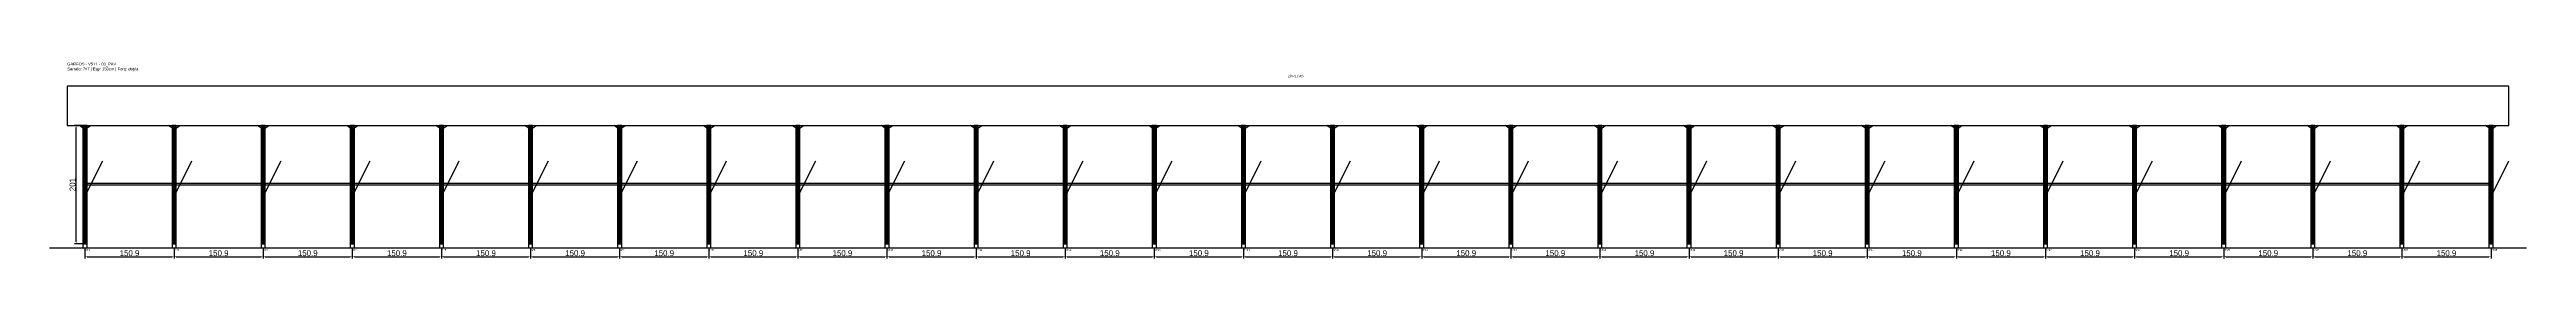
# Model space of a CAD drawing. Header units: metres. Extents: x -30 to 4165, y -25 to 308.
import ezdxf

# ---------------------------------------------------------------- set-up
doc = ezdxf.new("R2010")
doc.units = ezdxf.units.M
for name, color, linetype in [('BARRA_ANCORAGEM', 1, 'Continuous'), ('COTA', 241, 'Continuous'), ('GARFOS OK', 3, 'Continuous'), ('NOME DA VIGA', 6, 'Continuous'), ('SARR_7x7', 40, 'Continuous'), ('TIRAS REESCORAMENTO', 252, 'Continuous'), ('VIGAS', 3, 'Continuous')]:
    doc.layers.add(name, color=color, linetype=linetype)
doc.dimstyles.new('EZ DXF', dxfattribs={"dimtxt": 10, "dimasz": 3.5, "dimexe": 3, "dimexo": 1.5, "dimgap": 1, "dimtad": 1, "dimdec": 1, "dimdsep": 46, "dimcen": 2.5, "dimazin": 3, "dimtfac": 1, "dimtmove": 0, "dimatfit": 3})

msp = doc.modelspace()

# ---------------------------------------------------------------- hatches: boundary and pattern name
at = {"layer": 'COTA'}
h = msp.add_hatch(dxfattribs=at)
h.set_pattern_fill('ANSI31', scale=0.5)
h.paths.add_polyline_path([(26.5, 0), (33.5, 0), (33.5, 201), (26.5, 201)])
h = msp.add_hatch(dxfattribs=at)
h.set_pattern_fill('ANSI31', scale=0.5)
h.paths.add_polyline_path([(177.41, 0), (184.41, 0), (184.41, 201), (177.41, 201)])
h = msp.add_hatch(dxfattribs=at)
h.set_pattern_fill('ANSI31', scale=0.5)
h.paths.add_polyline_path([(328.33, 0), (335.33, 0), (335.33, 201), (328.33, 201)])
h = msp.add_hatch(dxfattribs=at)
h.set_pattern_fill('ANSI31', scale=0.5)
h.paths.add_polyline_path([(479.24, 0), (486.24, 0), (486.24, 201), (479.24, 201)])
h = msp.add_hatch(dxfattribs=at)
h.set_pattern_fill('ANSI31', scale=0.5)
h.paths.add_polyline_path([(630.15, 0), (637.15, 0), (637.15, 201), (630.15, 201)])
h = msp.add_hatch(dxfattribs=at)
h.set_pattern_fill('ANSI31', scale=0.5)
h.paths.add_polyline_path([(781.07, 0), (788.07, 0), (788.07, 201), (781.07, 201)])
h = msp.add_hatch(dxfattribs=at)
h.set_pattern_fill('ANSI31', scale=0.5)
h.paths.add_polyline_path([(931.98, 0), (938.98, 0), (938.98, 201), (931.98, 201)])
h = msp.add_hatch(dxfattribs=at)
h.set_pattern_fill('ANSI31', scale=0.5)
h.paths.add_polyline_path([(1082.89, 0), (1089.89, 0), (1089.89, 201), (1082.89, 201)])
h = msp.add_hatch(dxfattribs=at)
h.set_pattern_fill('ANSI31', scale=0.5)
h.paths.add_polyline_path([(1233.81, 0), (1240.81, 0), (1240.81, 201), (1233.81, 201)])
h = msp.add_hatch(dxfattribs=at)
h.set_pattern_fill('ANSI31', scale=0.5)
h.paths.add_polyline_path([(1384.72, 0), (1391.72, 0), (1391.72, 201), (1384.72, 201)])
h = msp.add_hatch(dxfattribs=at)
h.set_pattern_fill('ANSI31', scale=0.5)
h.paths.add_polyline_path([(1535.63, 0), (1542.63, 0), (1542.63, 201), (1535.63, 201)])
h = msp.add_hatch(dxfattribs=at)
h.set_pattern_fill('ANSI31', scale=0.5)
h.paths.add_polyline_path([(1686.55, 0), (1693.55, 0), (1693.55, 201), (1686.55, 201)])
h = msp.add_hatch(dxfattribs=at)
h.set_pattern_fill('ANSI31', scale=0.5)
h.paths.add_polyline_path([(1837.46, 0), (1844.46, 0), (1844.46, 201), (1837.46, 201)])
h = msp.add_hatch(dxfattribs=at)
h.set_pattern_fill('ANSI31', scale=0.5)
h.paths.add_polyline_path([(1988.37, 0), (1995.37, 0), (1995.37, 201), (1988.37, 201)])
h = msp.add_hatch(dxfattribs=at)
h.set_pattern_fill('ANSI31', scale=0.5)
h.paths.add_polyline_path([(2139.28, 0), (2146.28, 0), (2146.28, 201), (2139.28, 201)])
h = msp.add_hatch(dxfattribs=at)
h.set_pattern_fill('ANSI31', scale=0.5)
h.paths.add_polyline_path([(2290.2, 0), (2297.2, 0), (2297.2, 201), (2290.2, 201)])
h = msp.add_hatch(dxfattribs=at)
h.set_pattern_fill('ANSI31', scale=0.5)
h.paths.add_polyline_path([(2441.11, 0), (2448.11, 0), (2448.11, 201), (2441.11, 201)])
h = msp.add_hatch(dxfattribs=at)
h.set_pattern_fill('ANSI31', scale=0.5)
h.paths.add_polyline_path([(2592.02, 0), (2599.02, 0), (2599.02, 201), (2592.02, 201)])
h = msp.add_hatch(dxfattribs=at)
h.set_pattern_fill('ANSI31', scale=0.5)
h.paths.add_polyline_path([(2742.94, 0), (2749.94, 0), (2749.94, 201), (2742.94, 201)])
h = msp.add_hatch(dxfattribs=at)
h.set_pattern_fill('ANSI31', scale=0.5)
h.paths.add_polyline_path([(2893.85, 0), (2900.85, 0), (2900.85, 201), (2893.85, 201)])
h = msp.add_hatch(dxfattribs=at)
h.set_pattern_fill('ANSI31', scale=0.5)
h.paths.add_polyline_path([(3044.76, 0), (3051.76, 0), (3051.76, 201), (3044.76, 201)])
h = msp.add_hatch(dxfattribs=at)
h.set_pattern_fill('ANSI31', scale=0.5)
h.paths.add_polyline_path([(3195.68, 0), (3202.68, 0), (3202.68, 201), (3195.68, 201)])
h = msp.add_hatch(dxfattribs=at)
h.set_pattern_fill('ANSI31', scale=0.5)
h.paths.add_polyline_path([(3346.59, 0), (3353.59, 0), (3353.59, 201), (3346.59, 201)])
h = msp.add_hatch(dxfattribs=at)
h.set_pattern_fill('ANSI31', scale=0.5)
h.paths.add_polyline_path([(3497.5, 0), (3504.5, 0), (3504.5, 201), (3497.5, 201)])
h = msp.add_hatch(dxfattribs=at)
h.set_pattern_fill('ANSI31', scale=0.5)
h.paths.add_polyline_path([(3648.42, 0), (3655.42, 0), (3655.42, 201), (3648.42, 201)])
h = msp.add_hatch(dxfattribs=at)
h.set_pattern_fill('ANSI31', scale=0.5)
h.paths.add_polyline_path([(3799.33, 0), (3806.33, 0), (3806.33, 201), (3799.33, 201)])
h = msp.add_hatch(dxfattribs=at)
h.set_pattern_fill('ANSI31', scale=0.5)
h.paths.add_polyline_path([(3950.24, 0), (3957.24, 0), (3957.24, 201), (3950.24, 201)])
h = msp.add_hatch(dxfattribs=at)
h.set_pattern_fill('ANSI31', scale=0.5)
h.paths.add_polyline_path([(4101.16, 0), (4108.16, 0), (4108.16, 201), (4101.16, 201)])

# ---------------------------------------------------------------- linework, layer by layer
at = {"layer": 'BARRA_ANCORAGEM'}
for p, q in [((30, 80.4), (60.15, 140.7)), ((180.91, 80.4), (211.06, 140.7)), ((331.83, 80.4), (361.98, 140.7)), ((482.74, 80.4), (512.89, 140.7)), ((633.65, 80.4), (663.8, 140.7)), ((784.57, 80.4), (814.72, 140.7)), ((935.48, 80.4), (965.63, 140.7)), ((1086.39, 80.4), (1116.54, 140.7)), ((1237.31, 80.4), (1267.46, 140.7)), ((1388.22, 80.4), (1418.37, 140.7)), ((1539.13, 80.4), (1569.28, 140.7)), ((1690.05, 80.4), (1720.2, 140.7)), ((1840.96, 80.4), (1871.11, 140.7)), ((1991.87, 80.4), (2022.02, 140.7)), ((2142.78, 80.4), (2172.93, 140.7)), ((2293.7, 80.4), (2323.85, 140.7)), ((2444.61, 80.4), (2474.76, 140.7)), ((2595.52, 80.4), (2625.67, 140.7)), ((2746.44, 80.4), (2776.59, 140.7)), ((2897.35, 80.4), (2927.5, 140.7)), ((3048.26, 80.4), (3078.41, 140.7)), ((3199.18, 80.4), (3229.33, 140.7)), ((3350.09, 80.4), (3380.24, 140.7)), ((3501, 80.4), (3531.15, 140.7)), ((3651.92, 80.4), (3682.07, 140.7)), ((3802.83, 80.4), (3832.98, 140.7)), ((3953.74, 80.4), (3983.89, 140.7)), ((4104.66, 80.4), (4134.81, 140.7))]:
    msp.add_line(p, q, dxfattribs=at)
at = {"layer": 'GARFOS OK'}
for p, q in [((30, 194), (20.5, 201)), ((20.5, 201), (39.5, 201)), ((30, 194), (39.5, 201)), ((180.91, 194), (171.41, 201)), ((171.41, 201), (190.41, 201)), ((180.91, 194), (190.41, 201)), ((331.83, 194), (322.33, 201)), ((322.33, 201), (341.33, 201)), ((331.83, 194), (341.33, 201)), ((482.74, 194), (473.24, 201)), ((473.24, 201), (492.24, 201)), ((482.74, 194), (492.24, 201)), ((633.65, 194), (624.15, 201)), ((624.15, 201), (643.15, 201)), ((633.65, 194), (643.15, 201)), ((784.57, 194), (775.07, 201)), ((775.07, 201), (794.07, 201)), ((784.57, 194), (794.07, 201)), ((935.48, 194), (925.98, 201)), ((925.98, 201), (944.98, 201)), ((935.48, 194), (944.98, 201)), ((1086.39, 194), (1076.89, 201)), ((1076.89, 201), (1095.89, 201)), ((1086.39, 194), (1095.89, 201)), ((1237.31, 194), (1227.81, 201)), ((1227.81, 201), (1246.81, 201)), ((1237.31, 194), (1246.81, 201)), ((1388.22, 194), (1378.72, 201)), ((1378.72, 201), (1397.72, 201)), ((1388.22, 194), (1397.72, 201)), ((1539.13, 194), (1529.63, 201)), ((1529.63, 201), (1548.63, 201)), ((1539.13, 194), (1548.63, 201)), ((1690.05, 194), (1680.55, 201)), ((1680.55, 201), (1699.55, 201)), ((1690.05, 194), (1699.55, 201)), ((1840.96, 194), (1831.46, 201)), ((1831.46, 201), (1850.46, 201)), ((1840.96, 194), (1850.46, 201)), ((1991.87, 194), (1982.37, 201)), ((1982.37, 201), (2001.37, 201)), ((1991.87, 194), (2001.37, 201)), ((2142.78, 194), (2133.28, 201)), ((2133.28, 201), (2152.28, 201)), ((2142.78, 194), (2152.28, 201)), ((2293.7, 194), (2284.2, 201)), ((2284.2, 201), (2303.2, 201)), ((2293.7, 194), (2303.2, 201)), ((2444.61, 194), (2435.11, 201)), ((2435.11, 201), (2454.11, 201)), ((2444.61, 194), (2454.11, 201)), ((2595.52, 194), (2586.02, 201)), ((2586.02, 201), (2605.02, 201)), ((2595.52, 194), (2605.02, 201)), ((2746.44, 194), (2736.94, 201)), ((2736.94, 201), (2755.94, 201)), ((2746.44, 194), (2755.94, 201)), ((2897.35, 194), (2887.85, 201)), ((2887.85, 201), (2906.85, 201)), ((2897.35, 194), (2906.85, 201)), ((3048.26, 194), (3038.76, 201)), ((3038.76, 201), (3057.76, 201)), ((3048.26, 194), (3057.76, 201)), ((3199.18, 194), (3189.68, 201)), ((3189.68, 201), (3208.68, 201)), ((3199.18, 194), (3208.68, 201)), ((3350.09, 194), (3340.59, 201)), ((3340.59, 201), (3359.59, 201)), ((3350.09, 194), (3359.59, 201)), ((3501, 194), (3491.5, 201)), ((3491.5, 201), (3510.5, 201)), ((3501, 194), (3510.5, 201)), ((3651.92, 194), (3642.42, 201)), ((3642.42, 201), (3661.42, 201)), ((3651.92, 194), (3661.42, 201)), ((3802.83, 194), (3793.33, 201)), ((3793.33, 201), (3812.33, 201)), ((3802.83, 194), (3812.33, 201)), ((3953.74, 194), (3944.24, 201)), ((3944.24, 201), (3963.24, 201)), ((3953.74, 194), (3963.24, 201)), ((4104.66, 194), (4095.16, 201)), ((4095.16, 201), (4114.16, 201)), ((4104.66, 194), (4114.16, 201))]:
    msp.add_line(p, q, dxfattribs=at)
at = {"layer": 'GARFOS OK', "linetype": 'CONTINUOUS'}
msp.add_line((-30, -7), (4164.66, -7), dxfattribs=at)
at = {"layer": 'GARFOS OK'}
for points in [[(26.5, 0), (33.5, 0), (33.5, 201), (26.5, 201), (26.5, 0)], [(177.41, 0), (184.41, 0), (184.41, 201), (177.41, 201), (177.41, 0)], [(328.33, 0), (335.33, 0), (335.33, 201), (328.33, 201), (328.33, 0)], [(479.24, 0), (486.24, 0), (486.24, 201), (479.24, 201), (479.24, 0)], [(630.15, 0), (637.15, 0), (637.15, 201), (630.15, 201), (630.15, 0)], [(781.07, 0), (788.07, 0), (788.07, 201), (781.07, 201), (781.07, 0)], [(931.98, 0), (938.98, 0), (938.98, 201), (931.98, 201), (931.98, 0)], [(1082.89, 0), (1089.89, 0), (1089.89, 201), (1082.89, 201), (1082.89, 0)], [(1233.81, 0), (1240.81, 0), (1240.81, 201), (1233.81, 201), (1233.81, 0)], [(1384.72, 0), (1391.72, 0), (1391.72, 201), (1384.72, 201), (1384.72, 0)], [(1535.63, 0), (1542.63, 0), (1542.63, 201), (1535.63, 201), (1535.63, 0)], [(1686.55, 0), (1693.55, 0), (1693.55, 201), (1686.55, 201), (1686.55, 0)], [(1837.46, 0), (1844.46, 0), (1844.46, 201), (1837.46, 201), (1837.46, 0)], [(1988.37, 0), (1995.37, 0), (1995.37, 201), (1988.37, 201), (1988.37, 0)], [(2139.28, 0), (2146.28, 0), (2146.28, 201), (2139.28, 201), (2139.28, 0)], [(2290.2, 0), (2297.2, 0), (2297.2, 201), (2290.2, 201), (2290.2, 0)], [(2441.11, 0), (2448.11, 0), (2448.11, 201), (2441.11, 201), (2441.11, 0)], [(2592.02, 0), (2599.02, 0), (2599.02, 201), (2592.02, 201), (2592.02, 0)], [(2742.94, 0), (2749.94, 0), (2749.94, 201), (2742.94, 201), (2742.94, 0)], [(2893.85, 0), (2900.85, 0), (2900.85, 201), (2893.85, 201), (2893.85, 0)], [(3044.76, 0), (3051.76, 0), (3051.76, 201), (3044.76, 201), (3044.76, 0)], [(3195.68, 0), (3202.68, 0), (3202.68, 201), (3195.68, 201), (3195.68, 0)], [(3346.59, 0), (3353.59, 0), (3353.59, 201), (3346.59, 201), (3346.59, 0)], [(3497.5, 0), (3504.5, 0), (3504.5, 201), (3497.5, 201), (3497.5, 0)], [(3648.42, 0), (3655.42, 0), (3655.42, 201), (3648.42, 201), (3648.42, 0)], [(3799.33, 0), (3806.33, 0), (3806.33, 201), (3799.33, 201), (3799.33, 0)], [(3950.24, 0), (3957.24, 0), (3957.24, 201), (3950.24, 201), (3950.24, 0)], [(4101.16, 0), (4108.16, 0), (4108.16, 201), (4101.16, 201), (4101.16, 0)]]:
    msp.add_lwpolyline(points, dxfattribs=at)
at = {"layer": 'SARR_7x7'}
for points in [[(26.5, -7), (33.5, -7), (33.5, 0), (26.5, 0), (26.5, -7)], [(177.41, -7), (184.41, -7), (184.41, 0), (177.41, 0), (177.41, -7)], [(328.33, -7), (335.33, -7), (335.33, 0), (328.33, 0), (328.33, -7)], [(479.24, -7), (486.24, -7), (486.24, 0), (479.24, 0), (479.24, -7)], [(630.15, -7), (637.15, -7), (637.15, 0), (630.15, 0), (630.15, -7)], [(781.07, -7), (788.07, -7), (788.07, 0), (781.07, 0), (781.07, -7)], [(931.98, -7), (938.98, -7), (938.98, 0), (931.98, 0), (931.98, -7)], [(1082.89, -7), (1089.89, -7), (1089.89, 0), (1082.89, 0), (1082.89, -7)], [(1233.81, -7), (1240.81, -7), (1240.81, 0), (1233.81, 0), (1233.81, -7)], [(1384.72, -7), (1391.72, -7), (1391.72, 0), (1384.72, 0), (1384.72, -7)], [(1535.63, -7), (1542.63, -7), (1542.63, 0), (1535.63, 0), (1535.63, -7)], [(1686.55, -7), (1693.55, -7), (1693.55, 0), (1686.55, 0), (1686.55, -7)], [(1837.46, -7), (1844.46, -7), (1844.46, 0), (1837.46, 0), (1837.46, -7)], [(1988.37, -7), (1995.37, -7), (1995.37, 0), (1988.37, 0), (1988.37, -7)], [(2139.28, -7), (2146.28, -7), (2146.28, 0), (2139.28, 0), (2139.28, -7)], [(2290.2, -7), (2297.2, -7), (2297.2, 0), (2290.2, 0), (2290.2, -7)], [(2441.11, -7), (2448.11, -7), (2448.11, 0), (2441.11, 0), (2441.11, -7)], [(2592.02, -7), (2599.02, -7), (2599.02, 0), (2592.02, 0), (2592.02, -7)], [(2742.94, -7), (2749.94, -7), (2749.94, 0), (2742.94, 0), (2742.94, -7)], [(2893.85, -7), (2900.85, -7), (2900.85, 0), (2893.85, 0), (2893.85, -7)], [(3044.76, -7), (3051.76, -7), (3051.76, 0), (3044.76, 0), (3044.76, -7)], [(3195.68, -7), (3202.68, -7), (3202.68, 0), (3195.68, 0), (3195.68, -7)], [(3346.59, -7), (3353.59, -7), (3353.59, 0), (3346.59, 0), (3346.59, -7)], [(3497.5, -7), (3504.5, -7), (3504.5, 0), (3497.5, 0), (3497.5, -7)], [(3648.42, -7), (3655.42, -7), (3655.42, 0), (3648.42, 0), (3648.42, -7)], [(3799.33, -7), (3806.33, -7), (3806.33, 0), (3799.33, 0), (3799.33, -7)], [(3950.24, -7), (3957.24, -7), (3957.24, 0), (3950.24, 0), (3950.24, -7)], [(4101.16, -7), (4108.16, -7), (4108.16, 0), (4101.16, 0), (4101.16, -7)]]:
    msp.add_lwpolyline(points, dxfattribs=at)
at = {"layer": 'TIRAS REESCORAMENTO'}
for points in [[(30, 100), (180.91, 100), (180.91, 102.5), (30, 102.5), (30, 100)], [(180.91, 100), (331.83, 100), (331.83, 102.5), (180.91, 102.5), (180.91, 100)], [(331.83, 100), (482.74, 100), (482.74, 102.5), (331.83, 102.5), (331.83, 100)], [(482.74, 100), (633.65, 100), (633.65, 102.5), (482.74, 102.5), (482.74, 100)], [(633.65, 100), (784.57, 100), (784.57, 102.5), (633.65, 102.5), (633.65, 100)], [(784.57, 100), (935.48, 100), (935.48, 102.5), (784.57, 102.5), (784.57, 100)], [(935.48, 100), (1086.39, 100), (1086.39, 102.5), (935.48, 102.5), (935.48, 100)], [(1086.39, 100), (1237.31, 100), (1237.31, 102.5), (1086.39, 102.5), (1086.39, 100)], [(1237.31, 100), (1388.22, 100), (1388.22, 102.5), (1237.31, 102.5), (1237.31, 100)], [(1388.22, 100), (1539.13, 100), (1539.13, 102.5), (1388.22, 102.5), (1388.22, 100)], [(1539.13, 100), (1690.05, 100), (1690.05, 102.5), (1539.13, 102.5), (1539.13, 100)], [(1690.05, 100), (1840.96, 100), (1840.96, 102.5), (1690.05, 102.5), (1690.05, 100)], [(1840.96, 100), (1991.87, 100), (1991.87, 102.5), (1840.96, 102.5), (1840.96, 100)], [(1991.87, 100), (2142.78, 100), (2142.78, 102.5), (1991.87, 102.5), (1991.87, 100)], [(2142.78, 100), (2293.7, 100), (2293.7, 102.5), (2142.78, 102.5), (2142.78, 100)], [(2293.7, 100), (2444.61, 100), (2444.61, 102.5), (2293.7, 102.5), (2293.7, 100)], [(2444.61, 100), (2595.52, 100), (2595.52, 102.5), (2444.61, 102.5), (2444.61, 100)], [(2595.52, 100), (2746.44, 100), (2746.44, 102.5), (2595.52, 102.5), (2595.52, 100)], [(2746.44, 100), (2897.35, 100), (2897.35, 102.5), (2746.44, 102.5), (2746.44, 100)], [(2897.35, 100), (3048.26, 100), (3048.26, 102.5), (2897.35, 102.5), (2897.35, 100)], [(3048.26, 100), (3199.18, 100), (3199.18, 102.5), (3048.26, 102.5), (3048.26, 100)], [(3199.18, 100), (3350.09, 100), (3350.09, 102.5), (3199.18, 102.5), (3199.18, 100)], [(3350.09, 100), (3501, 100), (3501, 102.5), (3350.09, 102.5), (3350.09, 100)], [(3501, 100), (3651.92, 100), (3651.92, 102.5), (3501, 102.5), (3501, 100)], [(3651.92, 100), (3802.83, 100), (3802.83, 102.5), (3651.92, 102.5), (3651.92, 100)], [(3802.83, 100), (3953.74, 100), (3953.74, 102.5), (3802.83, 102.5), (3802.83, 100)], [(3953.74, 100), (4104.66, 100), (4104.66, 102.5), (3953.74, 102.5), (3953.74, 100)]]:
    msp.add_lwpolyline(points, dxfattribs=at)
at = {"layer": 'VIGAS'}
msp.add_lwpolyline([(0, 201), (4134.66, 201), (4134.66, 268), (0, 268), (0, 201)], dxfattribs=at)

# ---------------------------------------------------------------- texts
at = {"layer": 'NOME DA VIGA'}
for s, height, p in [('28 PECAS', 4, (2067.33, 283)), ('GF1', 3, (30, -12)), ('GF2', 3, (180.91, -12)), ('GF3', 3, (331.83, -12)), ('GF4', 3, (482.74, -12)), ('GF5', 3, (633.65, -12)), ('GF6', 3, (784.57, -12)), ('GF7', 3, (935.48, -12)), ('GF8', 3, (1086.39, -12)), ('GF9', 3, (1237.31, -12)), ('GF10', 3, (1388.22, -12)), ('GF11', 3, (1539.13, -12)), ('GF12', 3, (1690.05, -12)), ('GF13', 3, (1840.96, -12)), ('GF14', 3, (1991.87, -12)), ('GF15', 3, (2142.78, -12)), ('GF16', 3, (2293.7, -12)), ('GF17', 3, (2444.61, -12)), ('GF18', 3, (2595.52, -12)), ('GF19', 3, (2746.44, -12)), ('GF20', 3, (2897.35, -12)), ('GF21', 3, (3048.26, -12)), ('GF22', 3, (3199.18, -12)), ('GF23', 3, (3350.09, -12)), ('GF24', 3, (3501, -12)), ('GF25', 3, (3651.92, -12)), ('GF26', 3, (3802.83, -12)), ('GF27', 3, (3953.74, -12)), ('GF28', 3, (4104.66, -12))]:
    msp.add_text(s, height=height, dxfattribs=at).set_placement(p)
at = {"layer": 'NOME DA VIGA', "insert": (0, 293), "char_height": 5, "attachment_point": 7}
msp.add_mtext('GARFOS - V511 - 03_PAV\\PSarrafo: 7x7 | Esp: 150cm | Forq: dupla', dxfattribs=at)

# ---------------------------------------------------------------- dimensions: what is measured, and where the dimension line sits
at = {"layer": 'COTA'}
msp.add_linear_dim(base=(15, 0), p1=(30, 0), p2=(30, 201), angle=90, dimstyle='EZ DXF', dxfattribs=at).render()
for base, p1, p2 in [((30, -22), (30, -7), (180.91, -7)), ((180.91, -22), (180.91, -7), (331.83, -7)), ((331.83, -22), (331.83, -7), (482.74, -7)), ((482.74, -22), (482.74, -7), (633.65, -7)), ((633.65, -22), (633.65, -7), (784.57, -7)), ((784.57, -22), (784.57, -7), (935.48, -7)), ((935.48, -22), (935.48, -7), (1086.39, -7)), ((1086.39, -22), (1086.39, -7), (1237.31, -7)), ((1237.31, -22), (1237.31, -7), (1388.22, -7)), ((1388.22, -22), (1388.22, -7), (1539.13, -7)), ((1539.13, -22), (1539.13, -7), (1690.05, -7)), ((1690.05, -22), (1690.05, -7), (1840.96, -7)), ((1840.96, -22), (1840.96, -7), (1991.87, -7)), ((1991.87, -22), (1991.87, -7), (2142.78, -7)), ((2142.78, -22), (2142.78, -7), (2293.7, -7)), ((2293.7, -22), (2293.7, -7), (2444.61, -7)), ((2444.61, -22), (2444.61, -7), (2595.52, -7)), ((2595.52, -22), (2595.52, -7), (2746.44, -7)), ((2746.44, -22), (2746.44, -7), (2897.35, -7)), ((2897.35, -22), (2897.35, -7), (3048.26, -7)), ((3048.26, -22), (3048.26, -7), (3199.18, -7)), ((3199.18, -22), (3199.18, -7), (3350.09, -7)), ((3350.09, -22), (3350.09, -7), (3501, -7)), ((3501, -22), (3501, -7), (3651.92, -7)), ((3651.92, -22), (3651.92, -7), (3802.83, -7)), ((3802.83, -22), (3802.83, -7), (3953.74, -7)), ((3953.74, -22), (3953.74, -7), (4104.66, -7))]:
    msp.add_linear_dim(base=base, p1=p1, p2=p2, dimstyle='EZ DXF', dxfattribs=at).render()

doc.saveas('drawing.dxf')
